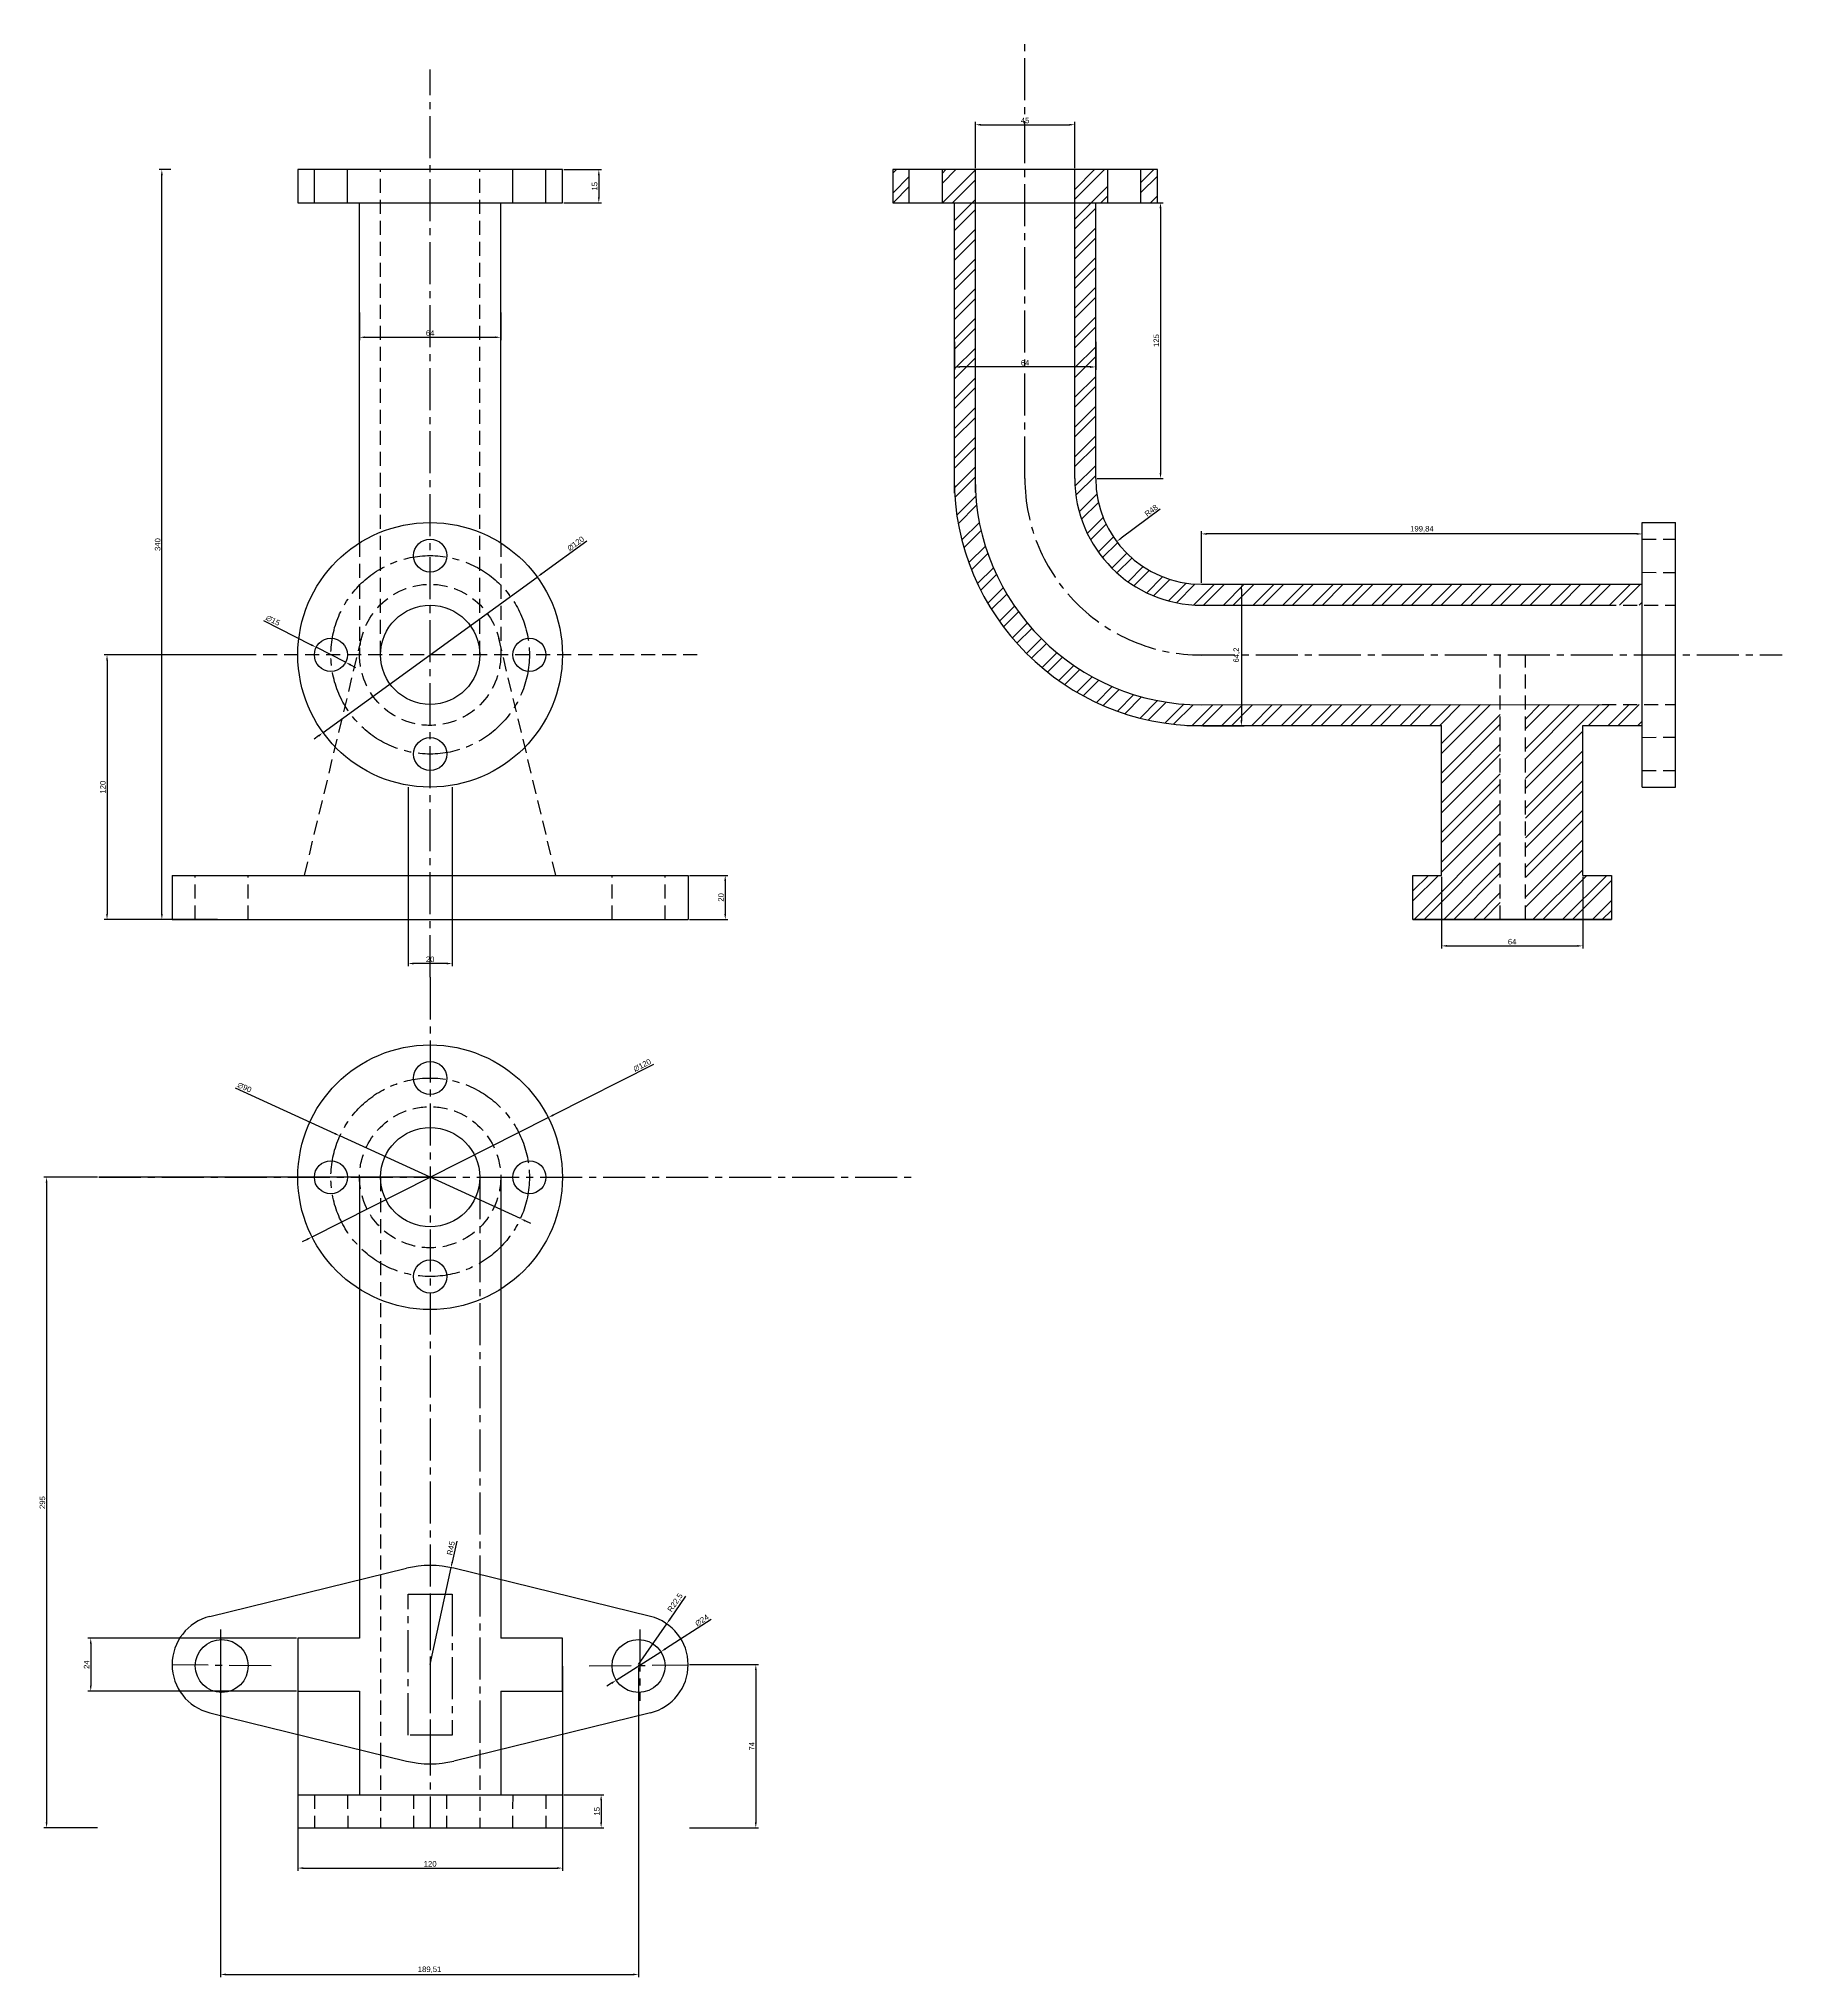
# Model space of a CAD drawing. Header units: millimetres. Extents: x 2185 to 2975, y 874 to 1753.
import ezdxf

# ---------------------------------------------------------------- set-up
doc = ezdxf.new("R2010")
doc.units = ezdxf.units.MM
doc.linetypes.add('CENTER2', pattern=[28.575, 19.05, -3.175, 3.175, -3.175])
doc.linetypes.add('HIDDEN', pattern=[9.525, 6.35, -3.175])
doc.styles.get("Standard").update_dxf_attribs({"font": 'arial.ttf'})
doc.dimstyles.new('ISO-25', dxfattribs={"dimtxt": 2.5, "dimasz": 2.5, "dimexe": 1.25, "dimexo": 0.625, "dimtad": 1, "dimtxsty": 'Standard', "dimcen": 2.5, "dimadec": 0, "dimazin": 0, "dimtfac": 1, "dimtmove": 0, "dimatfit": 3, "dimfxl": 1, "dimarcsym": 0})

# ---------------------------------------------------------------- blocks, each defined once
blk = doc.blocks.new('*D5')
at = {"color": 0, "lineweight": -2, "transparency": 16777216}
for p, q in [((2479.8, 1373.53), (2497.23, 1373.53)), ((2495.98, 1371.03), (2495.98, 1356.03)), ((2479.8, 1353.53), (2497.23, 1353.53))]:
    blk.add_line(p, q, dxfattribs=at)
at = {"color": 0, "transparency": 16777216}
for points in [[(2495.57, 1371.03), (2496.4, 1371.03), (2495.98, 1373.53)], [(2495.57, 1356.03), (2496.4, 1356.03), (2495.98, 1353.53)]]:
    blk.add_solid(points, dxfattribs=at)
at = {"layer": 'Defpoints', "color": 0, "transparency": 16777216}
for p in [(2479.18, 1373.53), (2479.18, 1353.53), (2495.98, 1353.53)]:
    blk.add_point(p, dxfattribs=at)
at = {"color": 0, "transparency": 16777216, "insert": (2494.08, 1363.53), "char_height": 2.5, "attachment_point": 5, "rotation": 90}
blk.add_mtext('20', dxfattribs=at)
blk = doc.blocks.new('*D6')
at = {"color": 0, "lineweight": -2, "transparency": 16777216}
for p, q in [((2422.8, 1693.53), (2439.91, 1693.53)), ((2438.66, 1691.03), (2438.66, 1681.03)), ((2422.8, 1678.53), (2439.91, 1678.53))]:
    blk.add_line(p, q, dxfattribs=at)
at = {"color": 0, "transparency": 16777216}
for points in [[(2438.25, 1691.03), (2439.08, 1691.03), (2438.66, 1693.53)], [(2438.25, 1681.03), (2439.08, 1681.03), (2438.66, 1678.53)]]:
    blk.add_solid(points, dxfattribs=at)
at = {"layer": 'Defpoints', "color": 0, "transparency": 16777216}
for p in [(2422.18, 1693.53), (2422.18, 1678.53), (2438.66, 1678.53)]:
    blk.add_point(p, dxfattribs=at)
at = {"color": 0, "transparency": 16777216, "insert": (2436.76, 1686.03), "char_height": 2.5, "attachment_point": 5, "rotation": 90}
blk.add_mtext('15', dxfattribs=at)
blk = doc.blocks.new('*D7')
at = {"color": 0, "lineweight": -2, "transparency": 16777216}
for p, q in [((2330.18, 1628.72), (2330.18, 1616.27)), ((2394.18, 1628.72), (2394.18, 1616.27)), ((2332.68, 1617.52), (2391.68, 1617.52))]:
    blk.add_line(p, q, dxfattribs=at)
at = {"color": 0, "transparency": 16777216}
for points in [[(2332.68, 1617.94), (2332.68, 1617.11), (2330.18, 1617.52)], [(2391.68, 1617.94), (2391.68, 1617.11), (2394.18, 1617.52)]]:
    blk.add_solid(points, dxfattribs=at)
at = {"layer": 'Defpoints', "color": 0, "transparency": 16777216}
for p in [(2330.18, 1629.34), (2394.18, 1629.34), (2394.18, 1617.52)]:
    blk.add_point(p, dxfattribs=at)
at = {"color": 0, "transparency": 16777216, "insert": (2362.18, 1619.43), "char_height": 2.5, "attachment_point": 5}
blk.add_mtext('64', dxfattribs=at)
blk = doc.blocks.new('*D8')
at = {"color": 0, "lineweight": -2, "transparency": 16777216}
for p, q in [((2433.2, 1525.11), (2412.75, 1510.26)), ((2313.63, 1438.28), (2410.73, 1508.79)), ((2311.61, 1436.81), (2309.59, 1435.34))]:
    blk.add_line(p, q, dxfattribs=at)
at = {"color": 0, "transparency": 16777216}
for points in [[(2412.51, 1510.6), (2412.99, 1509.92), (2410.73, 1508.79)], [(2311.36, 1437.14), (2311.85, 1436.47), (2313.63, 1438.28)]]:
    blk.add_solid(points, dxfattribs=at)
at = {"layer": 'Defpoints', "color": 0, "transparency": 16777216}
for p in [(2410.73, 1508.79), (2313.63, 1438.28)]:
    blk.add_point(p, dxfattribs=at)
at = {"color": 0, "transparency": 16777216, "insert": (2428.2, 1523.92), "char_height": 2.5, "attachment_point": 5, "rotation": 35.98914}
blk.add_mtext('∅120', dxfattribs=at)
blk = doc.blocks.new('*D9')
at = {"color": 0, "lineweight": -2, "transparency": 16777216}
for p, q in [((2286.65, 1489.1), (2308.27, 1478.08)), ((2323.86, 1470.13), (2310.5, 1476.94)), ((2326.09, 1468.99), (2328.32, 1467.86))]:
    blk.add_line(p, q, dxfattribs=at)
at = {"color": 0, "transparency": 16777216}
for points in [[(2308.46, 1478.45), (2308.08, 1477.7), (2310.5, 1476.94)], [(2326.28, 1469.36), (2325.9, 1468.62), (2323.86, 1470.13)]]:
    blk.add_solid(points, dxfattribs=at)
at = {"layer": 'Defpoints', "color": 0, "transparency": 16777216}
for p in [(2310.5, 1476.94), (2323.86, 1470.13)]:
    blk.add_point(p, dxfattribs=at)
at = {"color": 0, "transparency": 16777216, "insert": (2290.92, 1489.13), "char_height": 2.5, "attachment_point": 5, "rotation": 332.9886}
blk.add_mtext('∅15', dxfattribs=at)
blk = doc.blocks.new('*D10')
at = {"color": 0, "lineweight": -2, "transparency": 16777216}
for p, q in [((2276.84, 1473.53), (2214.42, 1473.53)), ((2215.67, 1471.03), (2215.67, 1356.03)), ((2265.7, 1353.53), (2214.42, 1353.53))]:
    blk.add_line(p, q, dxfattribs=at)
at = {"color": 0, "transparency": 16777216}
for points in [[(2215.25, 1471.03), (2216.08, 1471.03), (2215.67, 1473.53)], [(2215.25, 1356.03), (2216.08, 1356.03), (2215.67, 1353.53)]]:
    blk.add_solid(points, dxfattribs=at)
at = {"layer": 'Defpoints', "color": 0, "transparency": 16777216}
for p in [(2277.46, 1473.53), (2215.67, 1353.53), (2266.32, 1353.53)]:
    blk.add_point(p, dxfattribs=at)
at = {"color": 0, "transparency": 16777216, "insert": (2213.76, 1413.53), "char_height": 2.5, "attachment_point": 5, "rotation": 90}
blk.add_mtext('120', dxfattribs=at)
blk = doc.blocks.new('*D11')
at = {"color": 0, "lineweight": -2, "transparency": 16777216}
for p, q in [((2352.18, 1392.91), (2352.18, 1332.3)), ((2372.18, 1392.91), (2372.18, 1332.3)), ((2369.68, 1333.55), (2354.68, 1333.55))]:
    blk.add_line(p, q, dxfattribs=at)
at = {"color": 0, "transparency": 16777216}
for points in [[(2354.68, 1333.97), (2354.68, 1333.13), (2352.18, 1333.55)], [(2369.68, 1333.97), (2369.68, 1333.13), (2372.18, 1333.55)]]:
    blk.add_solid(points, dxfattribs=at)
at = {"layer": 'Defpoints', "color": 0, "transparency": 16777216}
for p in [(2352.18, 1393.53), (2372.18, 1393.53), (2352.18, 1333.55)]:
    blk.add_point(p, dxfattribs=at)
at = {"color": 0, "transparency": 16777216, "insert": (2362.18, 1335.45), "char_height": 2.5, "attachment_point": 5}
blk.add_mtext('20', dxfattribs=at)
blk = doc.blocks.new('*D12')
at = {"color": 0, "lineweight": -2, "transparency": 16777216}
for p, q in [((2244.55, 1693.53), (2239.28, 1693.53)), ((2240.53, 1356.03), (2240.53, 1691.03)), ((2244.55, 1353.53), (2239.28, 1353.53))]:
    blk.add_line(p, q, dxfattribs=at)
at = {"color": 0, "transparency": 16777216}
for points in [[(2240.11, 1691.03), (2240.95, 1691.03), (2240.53, 1693.53)], [(2240.11, 1356.03), (2240.95, 1356.03), (2240.53, 1353.53)]]:
    blk.add_solid(points, dxfattribs=at)
at = {"layer": 'Defpoints', "color": 0, "transparency": 16777216}
for p in [(2240.53, 1693.53), (2245.18, 1693.53), (2245.18, 1353.53)]:
    blk.add_point(p, dxfattribs=at)
at = {"color": 0, "transparency": 16777216, "insert": (2238.63, 1523.53), "char_height": 2.5, "attachment_point": 5, "rotation": 90}
blk.add_mtext('340', dxfattribs=at)
blk = doc.blocks.new('*D13')
at = {"color": 0, "lineweight": -2, "transparency": 16777216}
for p, q in [((2609.45, 1694.16), (2609.45, 1715.15)), ((2654.45, 1694.16), (2654.45, 1715.15)), ((2611.95, 1713.9), (2651.95, 1713.9))]:
    blk.add_line(p, q, dxfattribs=at)
at = {"color": 0, "transparency": 16777216}
for points in [[(2611.95, 1714.31), (2611.95, 1713.48), (2609.45, 1713.9)], [(2651.95, 1714.31), (2651.95, 1713.48), (2654.45, 1713.9)]]:
    blk.add_solid(points, dxfattribs=at)
at = {"layer": 'Defpoints', "color": 0, "transparency": 16777216}
for p in [(2654.45, 1713.9), (2609.45, 1693.53), (2654.45, 1693.53)]:
    blk.add_point(p, dxfattribs=at)
at = {"color": 0, "transparency": 16777216, "insert": (2631.95, 1715.79), "char_height": 2.5, "attachment_point": 5}
blk.add_mtext('45', dxfattribs=at)
blk = doc.blocks.new('*D14')
at = {"color": 0, "lineweight": -2, "transparency": 16777216}
for p, q in [((2599.95, 1615.41), (2599.95, 1602.81)), ((2663.95, 1615.41), (2663.95, 1602.81)), ((2661.45, 1604.06), (2602.45, 1604.06))]:
    blk.add_line(p, q, dxfattribs=at)
at = {"color": 0, "transparency": 16777216}
for points in [[(2602.45, 1604.48), (2602.45, 1603.64), (2599.95, 1604.06)], [(2661.45, 1604.48), (2661.45, 1603.64), (2663.95, 1604.06)]]:
    blk.add_solid(points, dxfattribs=at)
at = {"layer": 'Defpoints', "color": 0, "transparency": 16777216}
for p in [(2599.95, 1616.03), (2663.95, 1616.03), (2599.95, 1604.06)]:
    blk.add_point(p, dxfattribs=at)
at = {"color": 0, "transparency": 16777216, "insert": (2631.95, 1605.96), "char_height": 2.5, "attachment_point": 5}
blk.add_mtext('64', dxfattribs=at)
blk = doc.blocks.new('*D15')
at = {"color": 0, "lineweight": -2, "transparency": 16777216}
for p, q in [((2664.58, 1678.53), (2694.6, 1678.53)), ((2693.35, 1676.03), (2693.35, 1556.03)), ((2664.58, 1553.53), (2694.6, 1553.53))]:
    blk.add_line(p, q, dxfattribs=at)
at = {"color": 0, "transparency": 16777216}
for points in [[(2692.93, 1676.03), (2693.77, 1676.03), (2693.35, 1678.53)], [(2692.93, 1556.03), (2693.77, 1556.03), (2693.35, 1553.53)]]:
    blk.add_solid(points, dxfattribs=at)
at = {"layer": 'Defpoints', "color": 0, "transparency": 16777216}
for p in [(2663.95, 1678.53), (2663.95, 1553.53), (2693.35, 1553.53)]:
    blk.add_point(p, dxfattribs=at)
at = {"color": 0, "transparency": 16777216, "insert": (2691.45, 1616.03), "char_height": 2.5, "attachment_point": 5, "rotation": 90}
blk.add_mtext('125', dxfattribs=at)
blk = doc.blocks.new('*D16')
at = {"color": 0, "lineweight": -2, "transparency": 16777216}
blk.add_line((2693.19, 1539.58), (2675.44, 1526.39), dxfattribs=at)
at = {"color": 0, "transparency": 16777216}
blk.add_solid([(2675.19, 1526.72), (2675.69, 1526.05), (2673.43, 1524.9)], dxfattribs=at)
at = {"layer": 'Defpoints', "color": 0, "transparency": 16777216}
for p in [(2711.95, 1553.53), (2673.43, 1524.9)]:
    blk.add_point(p, dxfattribs=at)
at = {"color": 0, "transparency": 16777216, "insert": (2689.15, 1538.95), "char_height": 2.5, "attachment_point": 5, "rotation": 36.62916}
blk.add_mtext('R48', dxfattribs=at)
blk = doc.blocks.new('*D18')
at = {"color": 0, "lineweight": -2, "transparency": 16777216}
for p, q in [((2712.58, 1505.53), (2731.27, 1505.53)), ((2730.02, 1503.03), (2730.02, 1443.83)), ((2712.58, 1441.33), (2731.27, 1441.33))]:
    blk.add_line(p, q, dxfattribs=at)
at = {"color": 0, "transparency": 16777216}
for points in [[(2729.6, 1503.03), (2730.44, 1503.03), (2730.02, 1505.53)], [(2729.6, 1443.83), (2730.44, 1443.83), (2730.02, 1441.33)]]:
    blk.add_solid(points, dxfattribs=at)
at = {"layer": 'Defpoints', "color": 0, "transparency": 16777216}
for p in [(2711.95, 1505.53), (2711.95, 1441.33), (2730.02, 1441.33)]:
    blk.add_point(p, dxfattribs=at)
at = {"color": 0, "transparency": 16777216, "insert": (2727.89, 1473.43), "char_height": 2.5, "attachment_point": 5, "rotation": 90}
blk.add_mtext('64,2', dxfattribs=at)
blk = doc.blocks.new('*D20')
at = {"color": 0, "lineweight": -2, "transparency": 16777216}
for p, q in [((2711.95, 1506.16), (2711.95, 1529.6)), ((2911.79, 1506.16), (2911.79, 1529.6)), ((2909.29, 1528.35), (2714.45, 1528.35))]:
    blk.add_line(p, q, dxfattribs=at)
at = {"color": 0, "transparency": 16777216}
for points in [[(2714.45, 1528.77), (2714.45, 1527.94), (2711.95, 1528.35)], [(2909.29, 1528.77), (2909.29, 1527.94), (2911.79, 1528.35)]]:
    blk.add_solid(points, dxfattribs=at)
at = {"layer": 'Defpoints', "color": 0, "transparency": 16777216}
for p in [(2711.95, 1528.35), (2711.95, 1505.53), (2911.79, 1505.53)]:
    blk.add_point(p, dxfattribs=at)
at = {"color": 0, "transparency": 16777216, "insert": (2811.87, 1530.48), "char_height": 2.5, "attachment_point": 5}
blk.add_mtext('199,84', dxfattribs=at)
blk = doc.blocks.new('*D22')
at = {"color": 0, "lineweight": -2, "transparency": 16777216}
for p, q in [((2820.79, 1372.91), (2820.79, 1340.3)), ((2884.79, 1372.91), (2884.79, 1340.3)), ((2823.29, 1341.55), (2882.29, 1341.55))]:
    blk.add_line(p, q, dxfattribs=at)
at = {"color": 0, "transparency": 16777216}
for points in [[(2823.29, 1341.96), (2823.29, 1341.13), (2820.79, 1341.55)], [(2882.29, 1341.96), (2882.29, 1341.13), (2884.79, 1341.55)]]:
    blk.add_solid(points, dxfattribs=at)
at = {"layer": 'Defpoints', "color": 0, "transparency": 16777216}
for p in [(2820.79, 1373.53), (2884.79, 1373.53), (2884.79, 1341.55)]:
    blk.add_point(p, dxfattribs=at)
at = {"color": 0, "transparency": 16777216, "insert": (2852.79, 1343.45), "char_height": 2.5, "attachment_point": 5}
blk.add_mtext('64', dxfattribs=at)
blk = doc.blocks.new('*D23')
at = {"color": 0, "lineweight": -2, "transparency": 16777216}
for p, q in [((2463.46, 1287.78), (2417.97, 1264.81)), ((2308.62, 1209.59), (2415.74, 1263.68)), ((2306.39, 1208.46), (2304.16, 1207.33))]:
    blk.add_line(p, q, dxfattribs=at)
at = {"color": 0, "transparency": 16777216}
for points in [[(2417.78, 1265.18), (2418.16, 1264.44), (2415.74, 1263.68)], [(2306.2, 1208.83), (2306.58, 1208.09), (2308.62, 1209.59)]]:
    blk.add_solid(points, dxfattribs=at)
at = {"layer": 'Defpoints', "color": 0, "transparency": 16777216}
for p in [(2415.74, 1263.68), (2308.62, 1209.59)]:
    blk.add_point(p, dxfattribs=at)
at = {"color": 0, "transparency": 16777216, "insert": (2458.34, 1287.41), "char_height": 2.5, "attachment_point": 5, "rotation": 26.79457}
blk.add_mtext('∅120', dxfattribs=at)
blk = doc.blocks.new('*D24')
at = {"color": 0, "lineweight": -2, "transparency": 16777216}
for p, q in [((2273.73, 1277.17), (2319, 1256.42)), ((2403.09, 1217.89), (2321.27, 1255.38)), ((2405.36, 1216.85), (2407.63, 1215.8))]:
    blk.add_line(p, q, dxfattribs=at)
at = {"color": 0, "transparency": 16777216}
for points in [[(2319.17, 1256.8), (2318.82, 1256.04), (2321.27, 1255.38)], [(2405.53, 1217.22), (2405.19, 1216.47), (2403.09, 1217.89)]]:
    blk.add_solid(points, dxfattribs=at)
at = {"layer": 'Defpoints', "color": 0, "transparency": 16777216}
for p in [(2321.27, 1255.38), (2403.09, 1217.89)]:
    blk.add_point(p, dxfattribs=at)
at = {"color": 0, "transparency": 16777216, "insert": (2277.98, 1277.39), "char_height": 2.5, "attachment_point": 5, "rotation": 335.37961}
blk.add_mtext('∅90', dxfattribs=at)
blk = doc.blocks.new('*D25')
at = {"color": 0, "lineweight": -2, "transparency": 16777216}
for p, q in [((2374.21, 1071.6), (2372.17, 1062.07)), ((2362.18, 1015.63), (2371.64, 1059.63))]:
    blk.add_line(p, q, dxfattribs=at)
at = {"color": 0, "transparency": 16777216}
blk.add_solid([(2371.76, 1062.16), (2372.57, 1061.98), (2371.64, 1059.63)], dxfattribs=at)
at = {"layer": 'Defpoints', "color": 0, "transparency": 16777216}
for p in [(2371.64, 1059.63), (2362.18, 1015.63)]:
    blk.add_point(p, dxfattribs=at)
at = {"color": 0, "transparency": 16777216, "insert": (2371.6, 1068.46), "char_height": 2.5, "attachment_point": 5, "rotation": 77.86369}
blk.add_mtext('R45', dxfattribs=at)
blk = doc.blocks.new('*D26')
at = {"color": 0, "lineweight": -2, "transparency": 16777216}
for p, q in [((2489.68, 1036.08), (2468.9, 1022.83)), ((2446.56, 1008.58), (2466.8, 1021.49)), ((2444.46, 1007.24), (2442.35, 1005.89))]:
    blk.add_line(p, q, dxfattribs=at)
at = {"color": 0, "transparency": 16777216}
for points in [[(2468.68, 1023.18), (2469.13, 1022.48), (2466.8, 1021.49)], [(2444.23, 1007.59), (2444.68, 1006.89), (2446.56, 1008.58)]]:
    blk.add_solid(points, dxfattribs=at)
at = {"layer": 'Defpoints', "color": 0, "transparency": 16777216}
for p in [(2466.8, 1021.49), (2446.56, 1008.58)]:
    blk.add_point(p, dxfattribs=at)
at = {"color": 0, "transparency": 16777216, "insert": (2485.44, 1035.72), "char_height": 2.5, "attachment_point": 5, "rotation": 32.53366}
blk.add_mtext('∅24', dxfattribs=at)
blk = doc.blocks.new('*D28')
at = {"color": 0, "lineweight": -2, "transparency": 16777216}
for p, q in [((2478.03, 1046.65), (2470.85, 1036.23)), ((2456.68, 1015.63), (2469.44, 1034.17))]:
    blk.add_line(p, q, dxfattribs=at)
at = {"color": 0, "transparency": 16777216}
blk.add_solid([(2470.51, 1036.46), (2471.2, 1035.99), (2469.44, 1034.17)], dxfattribs=at)
at = {"layer": 'Defpoints', "color": 0, "transparency": 16777216}
for p in [(2469.44, 1034.17), (2456.68, 1015.63)]:
    blk.add_point(p, dxfattribs=at)
at = {"color": 0, "transparency": 16777216, "insert": (2473.4, 1043.67), "char_height": 2.5, "attachment_point": 5, "rotation": 55.45869}
blk.add_mtext('R22,5', dxfattribs=at)
blk = doc.blocks.new('*D29')
at = {"color": 0, "lineweight": -2, "transparency": 16777216}
for p, q in [((2302.18, 1015.01), (2302.18, 922.14)), ((2422.18, 1015.01), (2422.18, 922.14)), ((2304.68, 923.39), (2419.68, 923.39))]:
    blk.add_line(p, q, dxfattribs=at)
at = {"color": 0, "transparency": 16777216}
for points in [[(2304.68, 923.8), (2304.68, 922.97), (2302.18, 923.39)], [(2419.68, 923.8), (2419.68, 922.97), (2422.18, 923.39)]]:
    blk.add_solid(points, dxfattribs=at)
at = {"layer": 'Defpoints', "color": 0, "transparency": 16777216}
for p in [(2302.18, 1015.63), (2422.18, 1015.63), (2422.18, 923.39)]:
    blk.add_point(p, dxfattribs=at)
at = {"color": 0, "transparency": 16777216, "insert": (2362.18, 925.29), "char_height": 2.5, "attachment_point": 5}
blk.add_mtext('120', dxfattribs=at)
blk = doc.blocks.new('*D30')
at = {"color": 0, "lineweight": -2, "transparency": 16777216}
for p, q in [((2301.55, 1027.63), (2207.04, 1027.63)), ((2208.29, 1025.13), (2208.29, 1006.13)), ((2301.55, 1003.63), (2207.04, 1003.63))]:
    blk.add_line(p, q, dxfattribs=at)
at = {"color": 0, "transparency": 16777216}
for points in [[(2207.87, 1025.13), (2208.7, 1025.13), (2208.29, 1027.63)], [(2207.87, 1006.13), (2208.7, 1006.13), (2208.29, 1003.63)]]:
    blk.add_solid(points, dxfattribs=at)
at = {"layer": 'Defpoints', "color": 0, "transparency": 16777216}
for p in [(2302.18, 1027.63), (2208.29, 1003.63), (2302.18, 1003.63)]:
    blk.add_point(p, dxfattribs=at)
at = {"color": 0, "transparency": 16777216, "insert": (2206.41, 1015.63), "char_height": 2.5, "attachment_point": 5, "rotation": 90}
blk.add_mtext('24', dxfattribs=at)
blk = doc.blocks.new('*D31')
at = {"color": 0, "lineweight": -2, "transparency": 16777216}
for p, q in [((2211.35, 1236.63), (2187.02, 1236.63)), ((2188.27, 1234.13), (2188.27, 944.13)), ((2211.35, 941.63), (2187.02, 941.63))]:
    blk.add_line(p, q, dxfattribs=at)
at = {"color": 0, "transparency": 16777216}
for points in [[(2187.85, 1234.13), (2188.68, 1234.13), (2188.27, 1236.63)], [(2187.85, 944.13), (2188.68, 944.13), (2188.27, 941.63)]]:
    blk.add_solid(points, dxfattribs=at)
at = {"layer": 'Defpoints', "color": 0, "transparency": 16777216}
for p in [(2211.98, 1236.63), (2188.27, 941.63), (2211.98, 941.63)]:
    blk.add_point(p, dxfattribs=at)
at = {"color": 0, "transparency": 16777216, "insert": (2186.37, 1089.13), "char_height": 2.5, "attachment_point": 5, "rotation": 90}
blk.add_mtext('295', dxfattribs=at)
blk = doc.blocks.new('*D32')
at = {"color": 0, "lineweight": -2, "transparency": 16777216}
for p, q in [((2479.8, 1015.63), (2511.1, 1015.63)), ((2509.85, 1013.13), (2509.85, 944.13)), ((2479.8, 941.63), (2511.1, 941.63))]:
    blk.add_line(p, q, dxfattribs=at)
at = {"color": 0, "transparency": 16777216}
for points in [[(2509.43, 1013.13), (2510.27, 1013.13), (2509.85, 1015.63)], [(2509.43, 944.13), (2510.27, 944.13), (2509.85, 941.63)]]:
    blk.add_solid(points, dxfattribs=at)
at = {"layer": 'Defpoints', "color": 0, "transparency": 16777216}
for p in [(2479.18, 1015.63), (2479.18, 941.63), (2509.85, 941.63)]:
    blk.add_point(p, dxfattribs=at)
at = {"color": 0, "transparency": 16777216, "insert": (2507.98, 978.63), "char_height": 2.5, "attachment_point": 5, "rotation": 90}
blk.add_mtext('74', dxfattribs=at)
blk = doc.blocks.new('*D33')
at = {"color": 0, "lineweight": -2, "transparency": 16777216}
for p, q in [((2422.8, 956.63), (2440.96, 956.63)), ((2439.71, 954.13), (2439.71, 944.13)), ((2422.8, 941.63), (2440.96, 941.63))]:
    blk.add_line(p, q, dxfattribs=at)
at = {"color": 0, "transparency": 16777216}
for points in [[(2439.29, 954.13), (2440.13, 954.13), (2439.71, 956.63)], [(2439.29, 944.13), (2440.13, 944.13), (2439.71, 941.63)]]:
    blk.add_solid(points, dxfattribs=at)
at = {"layer": 'Defpoints', "color": 0, "transparency": 16777216}
for p in [(2422.18, 956.63), (2422.18, 941.63), (2439.71, 941.63)]:
    blk.add_point(p, dxfattribs=at)
at = {"color": 0, "transparency": 16777216, "insert": (2437.81, 949.13), "char_height": 2.5, "attachment_point": 5, "rotation": 90}
blk.add_mtext('15', dxfattribs=at)
blk = doc.blocks.new('*D34')
at = {"color": 0, "lineweight": -2, "transparency": 16777216}
for p, q in [((2267.17, 1014.66), (2267.17, 873.89)), ((2456.68, 1014.41), (2456.68, 873.89)), ((2269.67, 875.14), (2454.18, 875.14))]:
    blk.add_line(p, q, dxfattribs=at)
at = {"color": 0, "transparency": 16777216}
for points in [[(2269.67, 875.56), (2269.67, 874.73), (2267.17, 875.14)], [(2454.18, 875.56), (2454.18, 874.73), (2456.68, 875.14)]]:
    blk.add_solid(points, dxfattribs=at)
at = {"layer": 'Defpoints', "color": 0, "transparency": 16777216}
for p in [(2267.17, 1015.29), (2456.68, 1015.03), (2456.68, 875.14)]:
    blk.add_point(p, dxfattribs=at)
at = {"color": 0, "transparency": 16777216, "insert": (2361.93, 877.27), "char_height": 2.5, "attachment_point": 5}
blk.add_mtext('189,51', dxfattribs=at)

msp = doc.modelspace()

# ---------------------------------------------------------------- hatches: boundary and pattern name
h = msp.add_hatch()
h.set_pattern_fill('ANSI32', color=256)
h.paths.add_polyline_path([(2579.452, 1693.534), (2571.952, 1693.534), (2571.952, 1678.534), (2579.452, 1678.534)])
h.paths.add_polyline_path([(2609.452, 1693.534), (2594.452, 1693.534), (2594.452, 1678.534), (2609.452, 1678.534)])
h.paths.add_polyline_path([(2691.952, 1693.534), (2684.452, 1693.534), (2684.452, 1678.534), (2691.952, 1678.534)])
h.paths.add_polyline_path([(2669.452, 1693.534), (2654.452, 1693.534), (2654.452, 1678.534), (2669.452, 1678.534)])
h.paths.add_polyline_path([(2609.452, 1678.534), (2599.952, 1678.534), (2599.952, 1546.838, 0.3796494), (2705.255, 1441.534), (2820.787, 1441.534), (2820.787, 1373.534), (2807.787, 1373.534), (2807.787, 1353.534), (2847.428, 1353.534), (2847.428, 1450.984), (2712.178, 1450.835, -0.3966845), (2609.452, 1547.128)])
h.paths.add_polyline_path([(2911.787, 1505.534), (2711.952, 1505.534, -0.4142136), (2663.952, 1553.534), (2663.952, 1678.534), (2654.452, 1678.534), (2654.452, 1553.534, 0.4142136), (2711.952, 1496.034), (2893.604, 1496.034), (2911.787, 1496.034)])
h.paths.add_polyline_path([(2884.787, 1441.534), (2911.787, 1441.534), (2911.787, 1451.034), (2893.604, 1451.034), (2858.787, 1450.996), (2858.787, 1353.534), (2897.787, 1353.534), (2897.787, 1373.534), (2884.787, 1373.534)])

# ---------------------------------------------------------------- linework, layer by layer
at = {"linetype": 'CENTER2'}
for p, q in [((2631.852, 1553.534), (2631.852, 1752.88)), ((2362.18, 1327.296), (2362.18, 1738.985)), ((2707.951, 1473.534), (2975.25, 1473.534)), ((2362.18, 1327.296), (2362.18, 941.634)), ((2211.977, 1236.634), (2583.247, 1236.634)), ((2384.68, 1236.634), (2384.68, 1056.451)), ((2384.68, 1056.451), (2384.68, 974.817)), ((2352.18, 983.634), (2352.18, 1047.634)), ((2362.18, 1047.634), (2362.18, 983.634)), ((2362.18, 1047.634), (2372.18, 1047.634)), ((2372.18, 1047.634), (2372.18, 983.634)), ((2267.174, 1031.61), (2267.174, 999.225)), ((2457.186, 1031.61), (2457.186, 999.225)), ((2290.144, 1015.035), (2245.18, 1015.529)), ((2434.216, 1015.035), (2479.179, 1015.529)), ((2372.18, 983.634), (2352.18, 983.634))]:
    msp.add_line(p, q, dxfattribs=at)
for p, q in [((2309.68, 1678.534), (2309.68, 1693.534)), ((2324.68, 1678.534), (2324.68, 1693.534)), ((2399.68, 1678.534), (2399.68, 1693.534)), ((2414.68, 1678.534), (2414.68, 1693.534)), ((2579.452, 1678.534), (2579.452, 1693.534)), ((2594.452, 1678.534), (2594.452, 1693.534)), ((2609.452, 1547.128), (2609.452, 1693.534)), ((2654.452, 1553.534), (2654.452, 1693.534)), ((2669.452, 1678.534), (2669.452, 1693.534)), ((2684.452, 1678.534), (2684.452, 1693.534)), ((2330.18, 1524.289), (2330.18, 1678.534)), ((2394.18, 1524.289), (2394.18, 1678.534)), ((2599.952, 1546.838), (2599.952, 1678.534)), ((2663.952, 1553.534), (2663.952, 1678.534)), ((2911.787, 1413.534), (2911.787, 1533.534)), ((2911.787, 1533.534), (2926.787, 1533.534)), ((2926.787, 1413.534), (2926.787, 1533.534)), ((2711.952, 1505.534), (2911.787, 1505.534)), ((2891.275, 1505.534), (2911.787, 1505.534)), ((2711.952, 1496.034), (2893.604, 1496.034)), ((2711.952, 1450.834), (2893.604, 1451.034)), ((2705.255, 1441.534), (2820.787, 1441.534)), ((2820.787, 1373.534), (2820.787, 1441.534)), ((2884.787, 1373.534), (2884.787, 1441.534)), ((2884.787, 1441.534), (2911.787, 1441.534)), ((2891.275, 1441.534), (2911.787, 1441.534)), ((2352.18, 1413.534), (2352.18, 1373.534)), ((2372.18, 1413.534), (2372.18, 1373.534)), ((2911.787, 1413.534), (2926.787, 1413.534)), ((2245.18, 1373.534), (2479.18, 1373.534)), ((2245.18, 1373.534), (2245.18, 1353.534)), ((2479.18, 1373.534), (2479.18, 1353.534)), ((2807.787, 1353.534), (2807.787, 1373.534)), ((2807.787, 1373.534), (2820.787, 1373.534)), ((2884.787, 1373.534), (2897.787, 1373.534)), ((2897.787, 1373.534), (2897.787, 1353.534)), ((2897.787, 1373.534), (2897.787, 1353.534)), ((2245.18, 1353.534), (2479.18, 1353.534)), ((2807.787, 1353.534), (2897.787, 1353.534)), ((2897.787, 1353.534), (2807.787, 1353.534)), ((2858.787, 1353.534), (2846.787, 1353.534)), ((2362.18, 1236.634), (2211.977, 1236.634)), ((2330.18, 1236.634), (2330.18, 1054.122)), ((2394.18, 1236.634), (2394.18, 1054.122)), ((2262.322, 1037.487), (2351.465, 1059.34)), ((2462.037, 1037.487), (2372.894, 1059.34)), ((2330.18, 1054.122), (2330.18, 1027.634)), ((2352.18, 1047.634), (2362.18, 1047.634)), ((2394.18, 1054.122), (2394.18, 1027.634)), ((2302.18, 1027.634), (2302.18, 1003.634)), ((2330.18, 1027.634), (2302.18, 1027.634)), ((2422.18, 1027.634), (2394.18, 1027.634)), ((2422.18, 1015.634), (2422.18, 1027.634)), ((2422.18, 1003.634), (2422.18, 1015.634)), ((2302.18, 1003.634), (2330.18, 1003.634)), ((2330.18, 1003.634), (2330.18, 977.146)), ((2394.18, 1003.634), (2422.18, 1003.634)), ((2394.18, 1003.634), (2394.18, 977.146)), ((2262.322, 993.781), (2351.465, 971.928)), ((2462.037, 993.781), (2372.894, 971.928)), ((2330.18, 977.146), (2330.18, 956.634)), ((2394.18, 977.146), (2394.18, 956.634)), ((2302.18, 956.634), (2422.18, 956.634)), ((2302.18, 956.634), (2302.18, 941.634)), ((2422.18, 956.634), (2422.18, 941.634)), ((2302.18, 941.634), (2422.18, 941.634))]:
    msp.add_line(p, q)
at = {"linetype": 'HIDDEN'}
for p, q in [((2339.68, 1473.534), (2339.68, 1693.534)), ((2384.68, 1473.534), (2384.68, 1693.534)), ((2330.18, 1524.289), (2330.18, 1473.534)), ((2394.18, 1524.289), (2394.18, 1473.534)), ((2911.787, 1526.034), (2926.787, 1526.034)), ((2911.787, 1510.974), (2926.787, 1510.88)), ((2893.604, 1496.034), (2926.787, 1496.034)), ((2305.18, 1373.534), (2331.069, 1481.027)), ((2419.18, 1373.534), (2393.29, 1481.027)), ((2483.259, 1473.534), (2249.888, 1473.534)), ((2847.428, 1353.534), (2847.428, 1473.534)), ((2858.787, 1353.534), (2858.787, 1473.534)), ((2893.604, 1451.034), (2926.787, 1451.034)), ((2911.787, 1436.095), (2926.787, 1436.189)), ((2911.787, 1421.034), (2926.787, 1421.034)), ((2255.68, 1353.534), (2255.68, 1373.534)), ((2279.679, 1353.534), (2279.679, 1373.534)), ((2444.68, 1353.534), (2444.68, 1373.534)), ((2468.68, 1353.534), (2468.68, 1373.534)), ((2339.68, 1236.634), (2339.68, 1056.451)), ((2339.68, 1056.451), (2339.68, 974.817)), ((2339.68, 974.817), (2339.68, 941.634)), ((2384.68, 974.817), (2384.68, 941.634)), ((2309.68, 956.634), (2309.68, 941.634)), ((2324.74, 956.634), (2324.834, 941.634)), ((2354.706, 956.634), (2354.706, 941.634)), ((2369.654, 956.634), (2369.654, 941.634)), ((2399.619, 956.634), (2399.525, 941.634)), ((2414.68, 956.634), (2414.68, 941.634))]:
    msp.add_line(p, q, dxfattribs=at)
for points in [[(2302.18, 1678.534), (2422.18, 1678.534), (2422.18, 1693.534), (2302.18, 1693.534)], [(2571.952, 1678.534), (2691.952, 1678.534), (2691.952, 1693.534), (2571.952, 1693.534)]]:
    msp.add_lwpolyline(points, close=True)
for centre, radius in [((2362.18, 1473.534), 60), ((2362.18, 1518.534), 7.5), ((2362.18, 1473.534), 22.5), ((2317.18, 1473.534), 7.5), ((2407.18, 1473.534), 7.5), ((2362.18, 1428.534), 7.5), ((2362.18, 1236.634), 60), ((2362.18, 1281.634), 7.5), ((2362.18, 1236.634), 22.5), ((2317.18, 1236.634), 7.5), ((2407.18, 1236.634), 7.5), ((2362.18, 1191.634), 7.5), ((2267.68, 1015.035), 12), ((2456.68, 1015.035), 12)]:
    msp.add_circle(centre, radius)
at = {"color": 3, "linetype": 'CENTER2'}
for centre in [(2362.18, 1473.534), (2362.18, 1236.634)]:
    msp.add_circle(centre, 45, dxfattribs=at)
at = {"linetype": 'HIDDEN'}
for centre in [(2362.18, 1473.534), (2362.18, 1236.634)]:
    msp.add_circle(centre, 32, dxfattribs=at)
for centre, radius, start, end in [((2711.952, 1553.534), 112.2, 180, 270), ((2711.952, 1553.534), 102.7, 180, 270), ((2711.952, 1553.534), 57.5, 180, 270), ((2711.952, 1553.534), 48, 180, 270), ((2362.18, 1015.634), 45, 76.225853, 103.774147), ((2267.68, 1015.634), 22.5, 103.774147, 256.225853), ((2456.68, 1015.634), 22.5, 283.774147, 76.225853), ((2362.18, 1015.634), 45, 256.225853, 283.774147)]:
    msp.add_arc(centre, radius, start, end)
at = {"linetype": 'CENTER2'}
msp.add_arc((2711.952, 1553.534), 80.1, 180, 270, dxfattribs=at)

# ---------------------------------------------------------------- dimensions: what is measured, and where the dimension line sits
at = {"color": 3}
for base, p1, p2, picture, middle in [((2654.452, 1713.896), (2609.452, 1693.534), (2654.452, 1693.534), '*D13', (2631.952, 1715.792)), ((2711.9518, 1528.3527), (2911.7874, 1505.5344), (2711.9518, 1505.5344), '*D20', (2811.8696, 1530.48)), ((2352.18, 1333.549), (2372.18, 1393.534), (2352.18, 1393.534), '*D11', (2362.18, 1335.45)), ((2884.787, 1341.546), (2820.787, 1373.534), (2884.787, 1373.534), '*D22', (2852.787, 1343.447)), ((2456.68, 875.143), (2267.174, 1015.287), (2456.68, 1015.035), '*D34', (2361.927, 877.27)), ((2422.18, 923.386), (2302.18, 1015.634), (2422.18, 1015.634), '*D29', (2362.18, 925.288))]:
    dim = msp.add_linear_dim(base=base, p1=p1, p2=p2, dimstyle='ISO-25', dxfattribs=at)
    dim.commit()
    dim.dimension.update_dxf_attribs({"geometry": picture, "text_midpoint": middle})
for base, p1, p2, picture, middle in [((2240.53, 1693.534), (2245.18, 1353.534), (2245.18, 1693.534), '*D12', (2238.627, 1523.534)), ((2438.664, 1678.534), (2422.18, 1693.534), (2422.18, 1678.534), '*D6', (2436.763, 1686.034)), ((2693.351, 1553.534), (2663.952, 1678.534), (2663.952, 1553.534), '*D15', (2691.449, 1616.034)), ((2730.019, 1441.334), (2711.952, 1505.534), (2711.952, 1441.334), '*D18', (2727.892, 1473.434)), ((2215.666, 1353.534), (2277.463, 1473.534), (2266.325, 1353.534), '*D10', (2213.764, 1413.534)), ((2495.983, 1353.534), (2479.18, 1373.534), (2479.18, 1353.534), '*D5', (2494.082, 1363.534)), ((2188.267, 941.634), (2211.977, 1236.634), (2211.977, 941.634), '*D31', (2186.366, 1089.134)), ((2208.287, 1003.634), (2302.18, 1027.634), (2302.18, 1003.634), '*D30', (2206.407, 1015.634)), ((2509.851, 941.634), (2479.18, 1015.634), (2479.18, 941.634), '*D32', (2507.976, 978.634)), ((2439.71, 941.634), (2422.18, 956.634), (2422.18, 941.634), '*D33', (2437.809, 949.134))]:
    dim = msp.add_linear_dim(base=base, p1=p1, p2=p2, angle=90, dimstyle='ISO-25', dxfattribs=at)
    dim.commit()
    dim.dimension.update_dxf_attribs({"geometry": picture, "text_midpoint": middle})
for base, p1, p2, picture, middle in [((2394.18, 1617.524), (2330.18, 1629.342), (2394.18, 1629.342), '*D7', (2362.18, 1619.425)), ((2599.952, 1604.06), (2663.952, 1616.034), (2599.952, 1616.034), '*D14', (2631.952, 1605.962))]:
    dim = msp.add_linear_dim(base=base, p1=p1, p2=p2, dimstyle='ISO-25')
    dim.commit()
    dim.dimension.update_dxf_attribs({"geometry": picture, "text_midpoint": middle})
dim = msp.add_radius_dim(center=(2711.952, 1553.534), mpoint=(2673.431, 1524.896), dimstyle='ISO-25', dxfattribs=at)
dim.commit()
dim.dimension.update_dxf_attribs({"geometry": '*D16', "text_midpoint": (2690.287, 1537.428), "dimtype": 164})
for p1, p2, picture, middle in [((2313.632, 1438.276), (2410.727, 1508.792), '*D8', (2429.359, 1522.323)), ((2323.861, 1470.128), (2310.498, 1476.941), '*D9', (2290.024, 1487.378)), ((2308.622, 1209.586), (2415.737, 1263.682), '*D23', (2459.231, 1285.647)), ((2403.089, 1217.887), (2321.271, 1255.381), '*D24', (2277.158, 1275.596)), ((2446.563, 1008.581), (2466.797, 1021.488), '*D26', (2486.497, 1034.055))]:
    dim = msp.add_diameter_dim_2p(p1=p1, p2=p2, dimstyle='ISO-25', dxfattribs=at)
    dim.commit()
    dim.dimension.update_dxf_attribs({"geometry": picture, "text_midpoint": middle, "dimtype": 163})
for center, mpoint, picture, middle in [((2362.18, 1015.634), (2371.64, 1059.628), '*D25', (2371.599, 1068.455)), ((2456.68, 1015.634), (2469.437, 1034.168), '*D28', (2473.399, 1043.675))]:
    dim = msp.add_radius_dim(center=center, mpoint=mpoint, dimstyle='ISO-25', dxfattribs=at)
    dim.commit()
    dim.dimension.update_dxf_attribs({"geometry": picture, "text_midpoint": middle})

doc.saveas('drawing.dxf')
